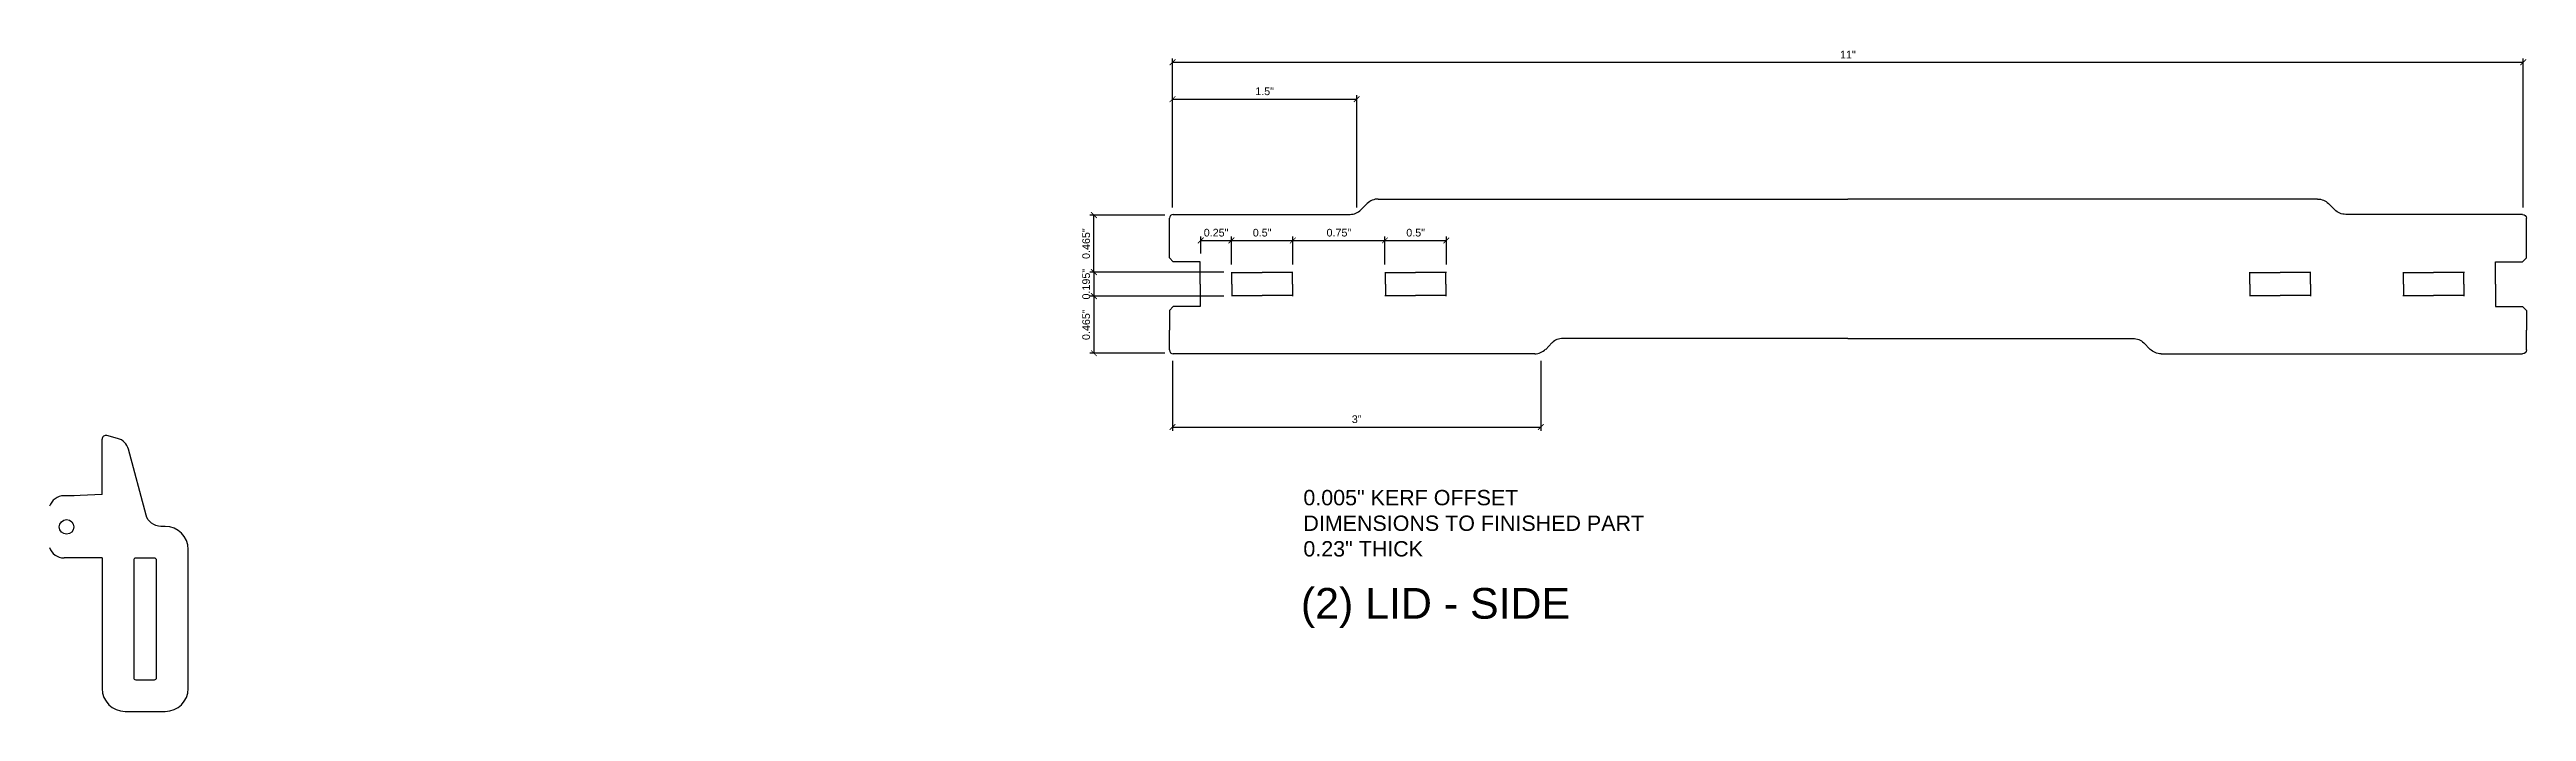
# Model space of a CAD drawing. Header units: inches. Extents: x -309 to 118, y -31 to 166.
# Drawn here: x -8.14 to 12.03, y 8.71 to 14.1 of the extents above; entities that cross this region are included whole.
import ezdxf

# ---------------------------------------------------------------- set-up
doc = ezdxf.new("R2010")
doc.units = ezdxf.units.IN
doc.header["$MEASUREMENT"] = 0
doc.layers.add('ANNO', color=6, linetype='Continuous', lineweight=0)
doc.layers.add('CUT', color=1, linetype='Continuous')
doc.styles.get("Standard").update_dxf_attribs({"font": 'arial.ttf'})
doc.dimstyles.get("Standard").update_dxf_attribs({"dimtxt": 0.0625, "dimasz": 0.046875, "dimexe": 0.03125, "dimexo": 0.0625, "dimgap": 0.03125, "dimtad": 1, "dimdec": 4, "dimdsep": 46, "dimtxsty": 'Standard', "dimblk": 'ARCHTICK', "dimcen": 0.09, "dimadec": 0, "dimazin": 0, "dimtfac": 1, "dimtdec": 4, "dimtofl": 0, "dimtmove": 0, "dimatfit": 3, "dimldrblk": 'DOT', "dimfxl": 0, "dimtolj": 1, "dimtzin": 0, "dimarcsym": 0})

msp = doc.modelspace()

# ---------------------------------------------------------------- texts
at = {"layer": 'ANNO', "attachment_point": 1}
for s, insert, char_height in [('0.005" KERF OFFSET^JDIMENSIONS TO FINISHED PART\\P0.23" THICK', (2.06589, 10.51662), 0.125), ('(2) LID - SIDE', (2.04542, 9.71837), 0.25)]:
    msp.add_mtext_dynamic_manual_height_columns(s, width=6.5687803, gutter_width=1, heights=[0], dxfattribs=dict(at, insert=insert, char_height=char_height))

# ---------------------------------------------------------------- blocks, each defined once
blk = doc.blocks.new('Dovetail_Half')
for p, q in [((-0.25, 0.21375), (-0.25, 0.375)), ((-0.25, 0.21375), (-0.21875, 0.1825)), ((0, 0.1825), (-0.21875, 0.1825)), ((0, 0), (0, 0.1825))]:
    blk.add_line(p, q)
blk = doc.blocks.new('BraceHole_Quarter')
at = {"layer": 'CUT', "ltscale": 0.003906}
for p, q in [((-0.25, 0.0935), (0, 0.0935)), ((-0.246, 0), (-0.246, 0.0975))]:
    blk.add_line(p, q, dxfattribs=at)
blk = doc.blocks.new('BraceHole')
at = {"color": 0}
blk.add_blockref('BraceHole_Quarter', (0, 0), dxfattribs=at)
at = {"color": 0, "xscale": -1, "rotation": 180}
blk.add_blockref('BraceHole_Quarter', (0, 0), dxfattribs=at)
at = {"color": 0, "xscale": -1}
blk.add_blockref('BraceHole_Quarter', (0, 0), dxfattribs=at)
at = {"color": 0, "rotation": 180}
blk.add_blockref('BraceHole_Quarter', (0, 0), dxfattribs=at)
blk = doc.blocks.new('BraceHoles')
at = {"color": 0}
for p in [(0.5, 0), (1.75, 0)]:
    blk.add_blockref('BraceHole', p, dxfattribs=at)
blk = doc.blocks.new('Lid_Side_Half')
at = {"layer": 'CUT'}
for p, q in [((-2.787, 2.55), (-2.787, 5.494)), ((-2.756, 5.525), (-2.595, 5.525)), ((-1.845, 5.525), (-1.684, 5.525)), ((-1.652, 5.494), (-1.652, 4.054)), ((-1.616, 3.965), (-1.564, 3.914)), ((-1.527, 3.825), (-1.527, 0)), ((-2.699, 2.41), (-2.751, 2.461)), ((-2.662, 0), (-2.662, 2.321))]:
    blk.add_line(p, q, dxfattribs=at)
for centre, radius, start, end in [((-2.756, 5.494), 0.0312, 90, 180), ((-1.684, 5.494), 0.0312, 0, 90), ((-1.527, 4.054), 0.125, 180, 225), ((-1.652, 3.825), 0.125, 0, 45), ((-2.662, 2.55), 0.125, 180, 225), ((-2.787, 2.321), 0.125, 0, 45)]:
    blk.add_arc(centre, radius, start, end, dxfattribs=at)
at = {"xscale": -1, "rotation": 90}
blk.add_blockref('BraceHoles', (-2.22, 5.27), dxfattribs=at)
at = {"layer": 'CUT', "xscale": -1, "rotation": 90}
blk.add_blockref('Dovetail_Half', (-2.22, 5.275), dxfattribs=at)
at = {"layer": 'CUT', "rotation": 270}
blk.add_blockref('Dovetail_Half', (-2.22, 5.275), dxfattribs=at)
blk = doc.blocks.new('Lid_Side')
at = {"rotation": 359.9999999999981}
blk.add_blockref('Lid_Side_Half', (0, 0), dxfattribs=at)
at = {"xscale": -1.000000000000002, "rotation": 179.999999999998}
blk.add_blockref('Lid_Side_Half', (0, 0), dxfattribs=at)
blk = doc.blocks.new('_ArchTick')
at = {"color": 0, "linetype": 'ByBlock', "const_width": 0.15}
blk.add_lwpolyline([(-0.5, -0.5), (0.5, 0.5)], dxfattribs=at)
blk = doc.blocks.new('*D357')
at = {"layer": 'ANNO', "color": 0, "lineweight": -2, "transparency": 16777216}
for p, q in [((1.23, 12.442), (1.23, 12.579)), ((1.23, 12.548), (1.48, 12.548)), ((1.48, 12.352), (1.48, 12.579))]:
    blk.add_line(p, q, dxfattribs=at)
at = {"layer": 'ANNO', "color": 0, "lineweight": -2, "transparency": 16777216, "xscale": 0.046875, "yscale": 0.046875, "zscale": 0.046875, "rotation": 180}
blk.add_blockref('_ArchTick', (1.23, 12.548), dxfattribs=at)
at = {"layer": 'ANNO', "color": 0, "lineweight": -2, "transparency": 16777216, "xscale": 0.046875, "yscale": 0.046875, "zscale": 0.046875}
blk.add_blockref('_ArchTick', (1.48, 12.548), dxfattribs=at)
at = {"layer": 'ANNO', "color": 0, "transparency": 16777216, "insert": (1.355, 12.611), "char_height": 0.0625, "attachment_point": 5}
blk.add_mtext('\\A1;0.25"', dxfattribs=at)
blk = doc.blocks.new('_Dot')
at = {"color": 0, "linetype": 'ByBlock', "lineweight": -2}
blk.add_line((-0.5, 0), (-1, 0), dxfattribs=at)
at = {"color": 0, "linetype": 'ByBlock', "const_width": 0.5}
blk.add_lwpolyline([(-0.25, 0, 1), (0.25, 0, 1)], format="xyb", close=True, dxfattribs=at)
blk = doc.blocks.new('*D358')
at = {"layer": 'ANNO', "color": 0, "lineweight": -2, "transparency": 16777216}
for p, q in [((1.48, 12.352), (1.48, 12.579)), ((1.48, 12.548), (1.98, 12.548)), ((1.98, 12.352), (1.98, 12.579))]:
    blk.add_line(p, q, dxfattribs=at)
at = {"layer": 'ANNO', "color": 0, "lineweight": -2, "transparency": 16777216, "xscale": 0.046875, "yscale": 0.046875, "zscale": 0.046875, "rotation": 180}
blk.add_blockref('_ArchTick', (1.48, 12.548), dxfattribs=at)
at = {"layer": 'ANNO', "color": 0, "lineweight": -2, "transparency": 16777216, "xscale": 0.046875, "yscale": 0.046875, "zscale": 0.046875}
blk.add_blockref('_ArchTick', (1.98, 12.548), dxfattribs=at)
at = {"layer": 'ANNO', "color": 0, "transparency": 16777216, "insert": (1.73, 12.611), "char_height": 0.0625, "attachment_point": 5}
blk.add_mtext('\\A1;0.5"', dxfattribs=at)
blk = doc.blocks.new('*D359')
at = {"layer": 'ANNO', "color": 0, "lineweight": -2, "transparency": 16777216}
for p, q in [((1.98, 12.352), (1.98, 12.579)), ((1.98, 12.548), (2.73, 12.548)), ((2.73, 12.352), (2.73, 12.579))]:
    blk.add_line(p, q, dxfattribs=at)
at = {"layer": 'ANNO', "color": 0, "lineweight": -2, "transparency": 16777216, "xscale": 0.046875, "yscale": 0.046875, "zscale": 0.046875, "rotation": 180}
blk.add_blockref('_ArchTick', (1.98, 12.548), dxfattribs=at)
at = {"layer": 'ANNO', "color": 0, "lineweight": -2, "transparency": 16777216, "xscale": 0.046875, "yscale": 0.046875, "zscale": 0.046875}
blk.add_blockref('_ArchTick', (2.73, 12.548), dxfattribs=at)
at = {"layer": 'ANNO', "color": 0, "transparency": 16777216, "insert": (2.355, 12.611), "char_height": 0.0625, "attachment_point": 5}
blk.add_mtext('\\A1;0.75"', dxfattribs=at)
blk = doc.blocks.new('*D360')
at = {"layer": 'ANNO', "color": 0, "lineweight": -2, "transparency": 16777216}
for p, q in [((2.73, 12.352), (2.73, 12.579)), ((2.73, 12.548), (3.23, 12.548)), ((3.23, 12.352), (3.23, 12.579))]:
    blk.add_line(p, q, dxfattribs=at)
at = {"layer": 'ANNO', "color": 0, "lineweight": -2, "transparency": 16777216, "xscale": 0.046875, "yscale": 0.046875, "zscale": 0.046875, "rotation": 180}
blk.add_blockref('_ArchTick', (2.73, 12.548), dxfattribs=at)
at = {"layer": 'ANNO', "color": 0, "lineweight": -2, "transparency": 16777216, "xscale": 0.046875, "yscale": 0.046875, "zscale": 0.046875}
blk.add_blockref('_ArchTick', (3.23, 12.548), dxfattribs=at)
at = {"layer": 'ANNO', "color": 0, "transparency": 16777216, "insert": (2.98, 12.611), "char_height": 0.0625, "attachment_point": 5}
blk.add_mtext('\\A1;0.5"', dxfattribs=at)
blk = doc.blocks.new('*D361')
at = {"layer": 'ANNO', "color": 0, "lineweight": -2, "transparency": 16777216}
for p, q in [((1.417, 12.29), (0.328, 12.29)), ((0.36, 12.29), (0.36, 12.095)), ((1.417, 12.095), (0.328, 12.095))]:
    blk.add_line(p, q, dxfattribs=at)
at = {"layer": 'ANNO', "color": 0, "lineweight": -2, "transparency": 16777216, "xscale": 0.046875, "yscale": 0.046875, "zscale": 0.046875}
for p, rotation in [((0.36, 12.29), 90), ((0.36, 12.095), 270)]:
    blk.add_blockref('_ArchTick', p, dxfattribs=dict(at, rotation=rotation))
at = {"layer": 'ANNO', "color": 0, "transparency": 16777216, "insert": (0.297, 12.192), "char_height": 0.0625, "attachment_point": 5, "rotation": 90}
blk.add_mtext('\\A1;0.195"', dxfattribs=at)
blk = doc.blocks.new('*D362')
at = {"layer": 'ANNO', "color": 0, "lineweight": -2, "transparency": 16777216}
for p, q in [((0.937, 12.755), (0.328, 12.755)), ((0.36, 12.29), (0.36, 12.755)), ((1.417, 12.29), (0.328, 12.29))]:
    blk.add_line(p, q, dxfattribs=at)
at = {"layer": 'ANNO', "color": 0, "lineweight": -2, "transparency": 16777216, "xscale": 0.046875, "yscale": 0.046875, "zscale": 0.046875}
for p, rotation in [((0.36, 12.755), 90), ((0.36, 12.29), 270)]:
    blk.add_blockref('_ArchTick', p, dxfattribs=dict(at, rotation=rotation))
at = {"layer": 'ANNO', "color": 0, "transparency": 16777216, "insert": (0.297, 12.522), "char_height": 0.0625, "attachment_point": 5, "rotation": 90}
blk.add_mtext('\\A1;0.465"', dxfattribs=at)
blk = doc.blocks.new('*D363')
at = {"layer": 'ANNO', "color": 0, "lineweight": -2, "transparency": 16777216}
for p, q in [((1.417, 12.095), (0.328, 12.095)), ((0.36, 12.095), (0.36, 11.63)), ((0.937, 11.63), (0.328, 11.63))]:
    blk.add_line(p, q, dxfattribs=at)
at = {"layer": 'ANNO', "color": 0, "lineweight": -2, "transparency": 16777216, "xscale": 0.046875, "yscale": 0.046875, "zscale": 0.046875}
for p, rotation in [((0.36, 12.095), 90), ((0.36, 11.63), 270)]:
    blk.add_blockref('_ArchTick', p, dxfattribs=dict(at, rotation=rotation))
at = {"layer": 'ANNO', "color": 0, "transparency": 16777216, "insert": (0.297, 11.862), "char_height": 0.0625, "attachment_point": 5, "rotation": 90}
blk.add_mtext('\\A1;0.465"', dxfattribs=at)
blk = doc.blocks.new('*D364')
at = {"layer": 'ANNO', "color": 0, "lineweight": -2, "transparency": 16777216}
for p, q in [((1, 11.567), (1, 10.998)), ((4, 11.567), (4, 10.998)), ((1, 11.029), (4, 11.029))]:
    blk.add_line(p, q, dxfattribs=at)
at = {"layer": 'ANNO', "color": 0, "lineweight": -2, "transparency": 16777216, "xscale": 0.046875, "yscale": 0.046875, "zscale": 0.046875, "rotation": 180}
blk.add_blockref('_ArchTick', (1, 11.029), dxfattribs=at)
at = {"layer": 'ANNO', "color": 0, "lineweight": -2, "transparency": 16777216, "xscale": 0.046875, "yscale": 0.046875, "zscale": 0.046875}
blk.add_blockref('_ArchTick', (4, 11.029), dxfattribs=at)
at = {"layer": 'ANNO', "color": 0, "transparency": 16777216, "insert": (2.5, 11.092), "char_height": 0.0625, "attachment_point": 5}
blk.add_mtext('\\A1;3"', dxfattribs=at)
blk = doc.blocks.new('*D365')
at = {"layer": 'ANNO', "color": 0, "lineweight": -2, "transparency": 16777216}
for p, q in [((1, 12.817), (1, 14.03)), ((1, 13.999), (12, 13.999)), ((12, 12.817), (12, 14.03))]:
    blk.add_line(p, q, dxfattribs=at)
at = {"layer": 'ANNO', "color": 0, "lineweight": -2, "transparency": 16777216, "xscale": 0.046875, "yscale": 0.046875, "zscale": 0.046875, "rotation": 180}
blk.add_blockref('_ArchTick', (1, 13.999), dxfattribs=at)
at = {"layer": 'ANNO', "color": 0, "lineweight": -2, "transparency": 16777216, "xscale": 0.046875, "yscale": 0.046875, "zscale": 0.046875}
blk.add_blockref('_ArchTick', (12, 13.999), dxfattribs=at)
at = {"layer": 'ANNO', "color": 0, "transparency": 16777216, "insert": (6.5, 14.061), "char_height": 0.0625, "attachment_point": 5}
blk.add_mtext('\\A1;11"', dxfattribs=at)
blk = doc.blocks.new('*D367')
at = {"layer": 'ANNO', "color": 0, "lineweight": -2, "transparency": 16777216}
for p, q in [((1, 12.817), (1, 13.73)), ((2.5, 12.817), (2.5, 13.73)), ((1, 13.698), (2.5, 13.698))]:
    blk.add_line(p, q, dxfattribs=at)
at = {"layer": 'ANNO', "color": 0, "lineweight": -2, "transparency": 16777216, "xscale": 0.046875, "yscale": 0.046875, "zscale": 0.046875, "rotation": 180}
blk.add_blockref('_ArchTick', (1, 13.698), dxfattribs=at)
at = {"layer": 'ANNO', "color": 0, "lineweight": -2, "transparency": 16777216, "xscale": 0.046875, "yscale": 0.046875, "zscale": 0.046875}
blk.add_blockref('_ArchTick', (2.5, 13.698), dxfattribs=at)
at = {"layer": 'ANNO', "color": 0, "transparency": 16777216, "insert": (1.75, 13.762), "char_height": 0.0625, "attachment_point": 5}
blk.add_mtext('\\A1;1.5"', dxfattribs=at)

# ---------------------------------------------------------------- dimensions: what is measured, and where the dimension line sits
at = {"layer": 'ANNO'}
for base, p1, p2, picture, middle in [((12, 13.9987), (1, 12.755), (12, 12.755), '*D365', (6.5, 14.06133)), ((2.5, 13.69843), (1, 12.755), (2.5, 12.755), '*D367', (1.75, 13.76159)), ((1.98, 12.54795), (1.48, 12.29), (1.98, 12.29), '*D358', (1.73, 12.61111)), ((2.73, 12.54795), (1.98, 12.29), (2.73, 12.29), '*D359', (2.355, 12.61111)), ((3.23, 12.54795), (2.73, 12.29), (3.23, 12.29), '*D360', (2.98, 12.61111)), ((4, 11.02926), (1, 11.63), (4, 11.63), '*D364', (2.5, 11.09244))]:
    dim = msp.add_linear_dim(base=base, p1=p1, p2=p2, dimstyle='Standard', override={"dimpost": '"'}, dxfattribs=at)
    dim.commit()
    dim.dimension.update_dxf_attribs({"geometry": picture, "text_midpoint": middle})
for base, p1, p2, picture, middle in [((0.3597, 12.755), (1.48, 12.29), (1, 12.755), '*D362', (0.29654, 12.5225)), ((0.3597, 11.63), (1.48, 12.095), (1, 11.63), '*D363', (0.29654, 11.8625))]:
    dim = msp.add_linear_dim(base=base, p1=p1, p2=p2, angle=90, dimstyle='Standard', override={"dimpost": '"'}, dxfattribs=at)
    dim.commit()
    dim.dimension.update_dxf_attribs({"geometry": picture, "text_midpoint": middle})
dim = msp.add_linear_dim(base=(1.48, 12.54795), p1=(1.23, 12.38), p2=(1.48, 12.29), dimstyle='Standard', override={"dimpost": '"'}, dxfattribs=at)
dim.commit()
dim.dimension.update_dxf_attribs({"geometry": '*D357', "text_midpoint": (1.355, 12.54795), "dimtype": 160})
dim = msp.add_linear_dim(base=(0.3597, 12.095), p1=(1.48, 12.29), p2=(1.48, 12.095), angle=90, dimstyle='Standard', override={"dimpost": '"'}, dxfattribs=at)
dim.commit()
dim.dimension.update_dxf_attribs({"geometry": '*D361', "text_midpoint": (0.3597, 12.1925), "dimtype": 160})

# ---------------------------------------------------------------- linework, layer by layer
at = {"layer": 'CUT', "ltscale": 0.007812}
for p, q in [((-7.71681, 10.47891), (-7.71681, 10.92922)), ((-7.94381, 10.46904), (-8.02612, 10.46904)), ((-7.71681, 10.47891), (-7.95381, 10.46904)), ((-7.94381, 9.96304), (-8.02612, 9.96304)), ((-7.71681, 9.96304), (-7.95381, 9.96304))]:
    msp.add_line(p, q, dxfattribs=at)
msp.add_lwpolyline([(-7.71681, 9.96304), (-7.71681, 8.90054, 0.41421356), (-7.52931, 8.71304), (-7.20331, 8.71304, 0.41421356), (-7.01581, 8.90054), (-7.01581, 10.03154, 0.41421356), (-7.20331, 10.21904), (-7.23758, 10.21904, -0.33945426), (-7.35832, 10.31168), (-7.50193, 10.84767, 0.26794919), (-7.59032, 10.93605), (-7.67747, 10.9594)], format="xyb", dxfattribs=at)
at = {"layer": 'CUT'}
msp.add_lwpolyline([(-7.27381, 8.98666), (-7.27381, 9.94541, 0.41421356), (-7.28943, 9.96104), (-7.44318, 9.96104, 0.41421356), (-7.45881, 9.94541), (-7.45881, 8.98666, 0.41421356), (-7.44318, 8.97104), (-7.28943, 8.97104, 0.41421356)], format="xyb", close=True, dxfattribs=at)
at = {"layer": 'CUT', "ltscale": 0.003906}
msp.add_circle((-8.00631, 10.21604), 0.0595, dxfattribs=at)
at = {"layer": 'CUT', "ltscale": 0.007812}
for centre, radius, start, end in [((-7.68556, 10.92922), 0.03125, 75, 180), ((-8.02612, 10.34404), 0.125, 90, 161.634542), ((-8.02612, 10.08804), 0.125, 198.365458, 270)]:
    msp.add_arc(centre, radius, start, end, dxfattribs=at)

# ---------------------------------------------------------------- block references
at = {"layer": 'CUT', "rotation": 89.99999999999999}
msp.add_blockref('Lid_Side', (6.5, 14.41234), dxfattribs=at)

msp.set_redraw_order([(e.dxf.handle, doc.entitydb.next_handle()) for e in msp.query("TEXT MTEXT ATTDEF DIMENSION ARC_DIMENSION")])  # texts and dimensions are drawn at this point

doc.saveas('drawing.dxf')
